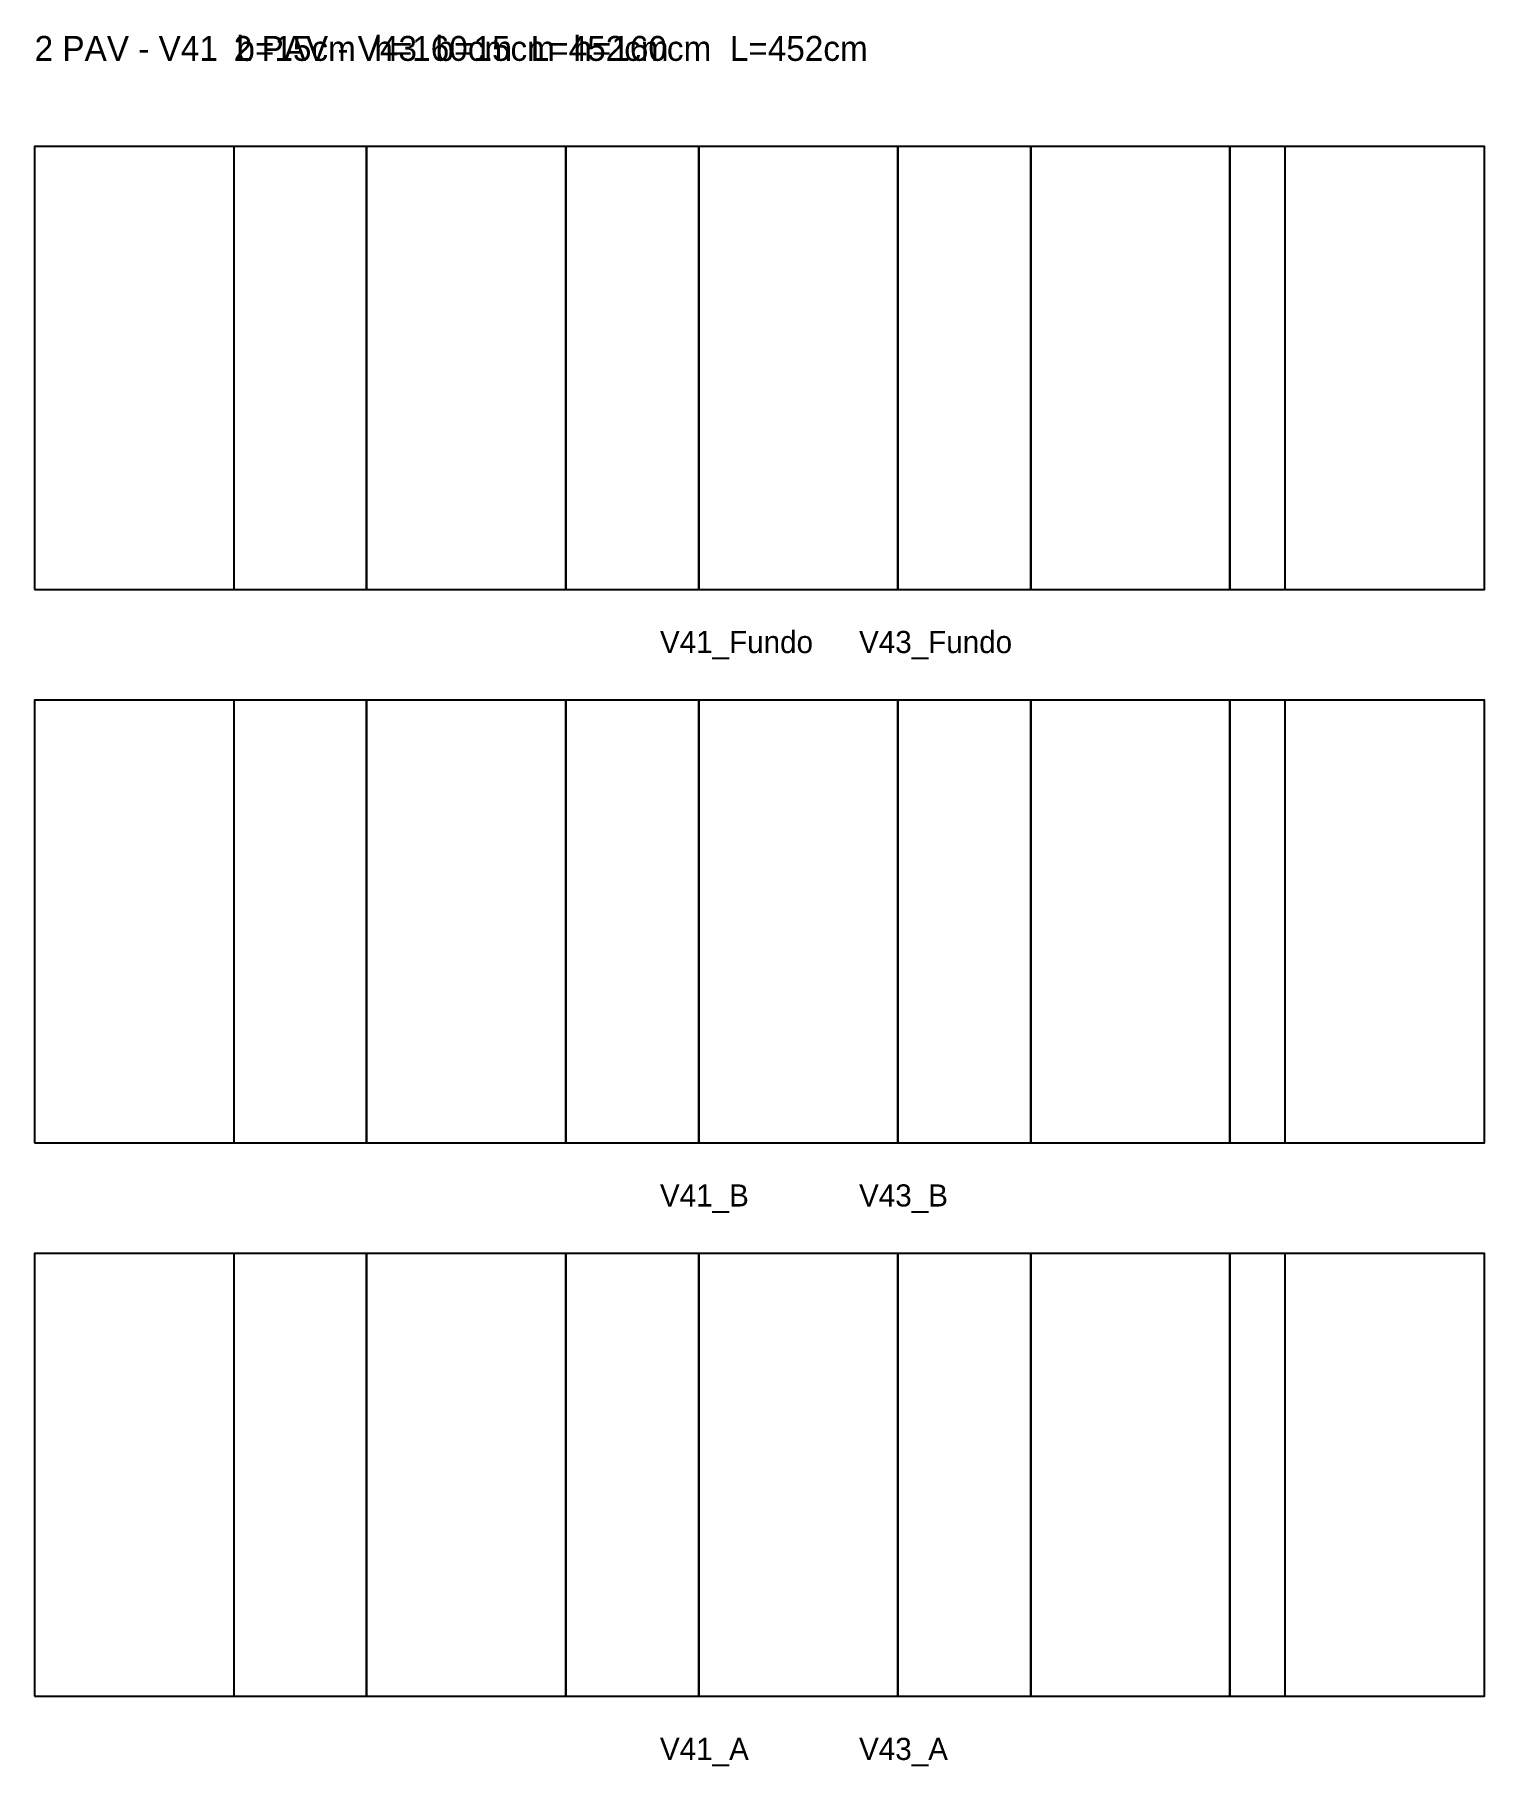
# Model space of a CAD drawing. Header units: metres. Extents: x 129372 to 135081, y 23296 to 32081.
# Drawn here: x 134557 to 135081, y 31455 to 32081 of the extents above; entities that cross this region are included whole.
import ezdxf

# ---------------------------------------------------------------- set-up
doc = ezdxf.new("R2010")
doc.units = ezdxf.units.M

msp = doc.modelspace()

# ---------------------------------------------------------------- texts
at = {"layer": 'NOMENCLATURA', "char_height": 9, "attachment_point": 1}
for s, insert in [('2 PAV - V41  b=15cm  h=160cm  L=452cm', (134556.59, 32080.38)), ('2 PAV - V43  b=15cm  h=160cm  L=452cm', (134628.55, 32080.38))]:
    msp.add_mtext(s, dxfattribs=dict(at, insert=insert))
at = {"layer": 'Texto Secao', "char_height": 8, "attachment_point": 1}
for s, insert in [('V41_Fundo', (134782.59, 31865.38)), ('V43_Fundo', (134854.55, 31865.38)), ('V41_B', (134782.59, 31665.38)), ('V43_B', (134854.55, 31665.38)), ('V41_A', (134782.59, 31465.38)), ('V43_A', (134854.55, 31465.38))]:
    msp.add_mtext(s, dxfattribs=dict(at, insert=insert))

# ---------------------------------------------------------------- linework, layer by layer
at = {"layer": 'Paineis'}
for points in [[(134556.59, 31880.38), (134676.59, 31880.38), (134676.59, 32040.38), (134556.59, 32040.38)], [(134628.55, 31880.38), (134748.55, 31880.38), (134748.55, 32040.38), (134628.55, 32040.38)], [(134676.59, 31880.38), (134796.59, 31880.38), (134796.59, 32040.38), (134676.59, 32040.38)], [(134748.55, 31880.38), (134868.55, 31880.38), (134868.55, 32040.38), (134748.55, 32040.38)], [(134796.59, 31880.38), (134916.59, 31880.38), (134916.59, 32040.38), (134796.59, 32040.38)], [(134868.55, 31880.38), (134988.55, 31880.38), (134988.55, 32040.38), (134868.55, 32040.38)], [(134916.59, 31880.38), (135008.59, 31880.38), (135008.59, 32040.38), (134916.59, 32040.38)], [(134988.55, 31880.38), (135080.55, 31880.38), (135080.55, 32040.38), (134988.55, 32040.38)], [(134556.59, 31680.38), (134676.59, 31680.38), (134676.59, 31840.38), (134556.59, 31840.38)], [(134628.55, 31680.38), (134748.55, 31680.38), (134748.55, 31840.38), (134628.55, 31840.38)], [(134676.59, 31680.38), (134796.59, 31680.38), (134796.59, 31840.38), (134676.59, 31840.38)], [(134748.55, 31680.38), (134868.55, 31680.38), (134868.55, 31840.38), (134748.55, 31840.38)], [(134796.59, 31680.38), (134916.59, 31680.38), (134916.59, 31840.38), (134796.59, 31840.38)], [(134868.55, 31680.38), (134988.55, 31680.38), (134988.55, 31840.38), (134868.55, 31840.38)], [(134916.59, 31680.38), (135008.59, 31680.38), (135008.59, 31840.38), (134916.59, 31840.38)], [(134988.55, 31680.38), (135080.55, 31680.38), (135080.55, 31840.38), (134988.55, 31840.38)], [(134556.59, 31480.38), (134676.59, 31480.38), (134676.59, 31640.38), (134556.59, 31640.38)], [(134628.55, 31480.38), (134748.55, 31480.38), (134748.55, 31640.38), (134628.55, 31640.38)], [(134676.59, 31480.38), (134796.59, 31480.38), (134796.59, 31640.38), (134676.59, 31640.38)], [(134748.55, 31480.38), (134868.55, 31480.38), (134868.55, 31640.38), (134748.55, 31640.38)], [(134796.59, 31480.38), (134916.59, 31480.38), (134916.59, 31640.38), (134796.59, 31640.38)], [(134868.55, 31480.38), (134988.55, 31480.38), (134988.55, 31640.38), (134868.55, 31640.38)], [(134916.59, 31480.38), (135008.59, 31480.38), (135008.59, 31640.38), (134916.59, 31640.38)], [(134988.55, 31480.38), (135080.55, 31480.38), (135080.55, 31640.38), (134988.55, 31640.38)]]:
    msp.add_lwpolyline(points, close=True, dxfattribs=at)

msp.set_redraw_order([(e.dxf.handle, doc.entitydb.next_handle()) for e in msp.query("TEXT MTEXT ATTDEF DIMENSION ARC_DIMENSION")])  # texts and dimensions are drawn at this point

doc.saveas('drawing.dxf')
